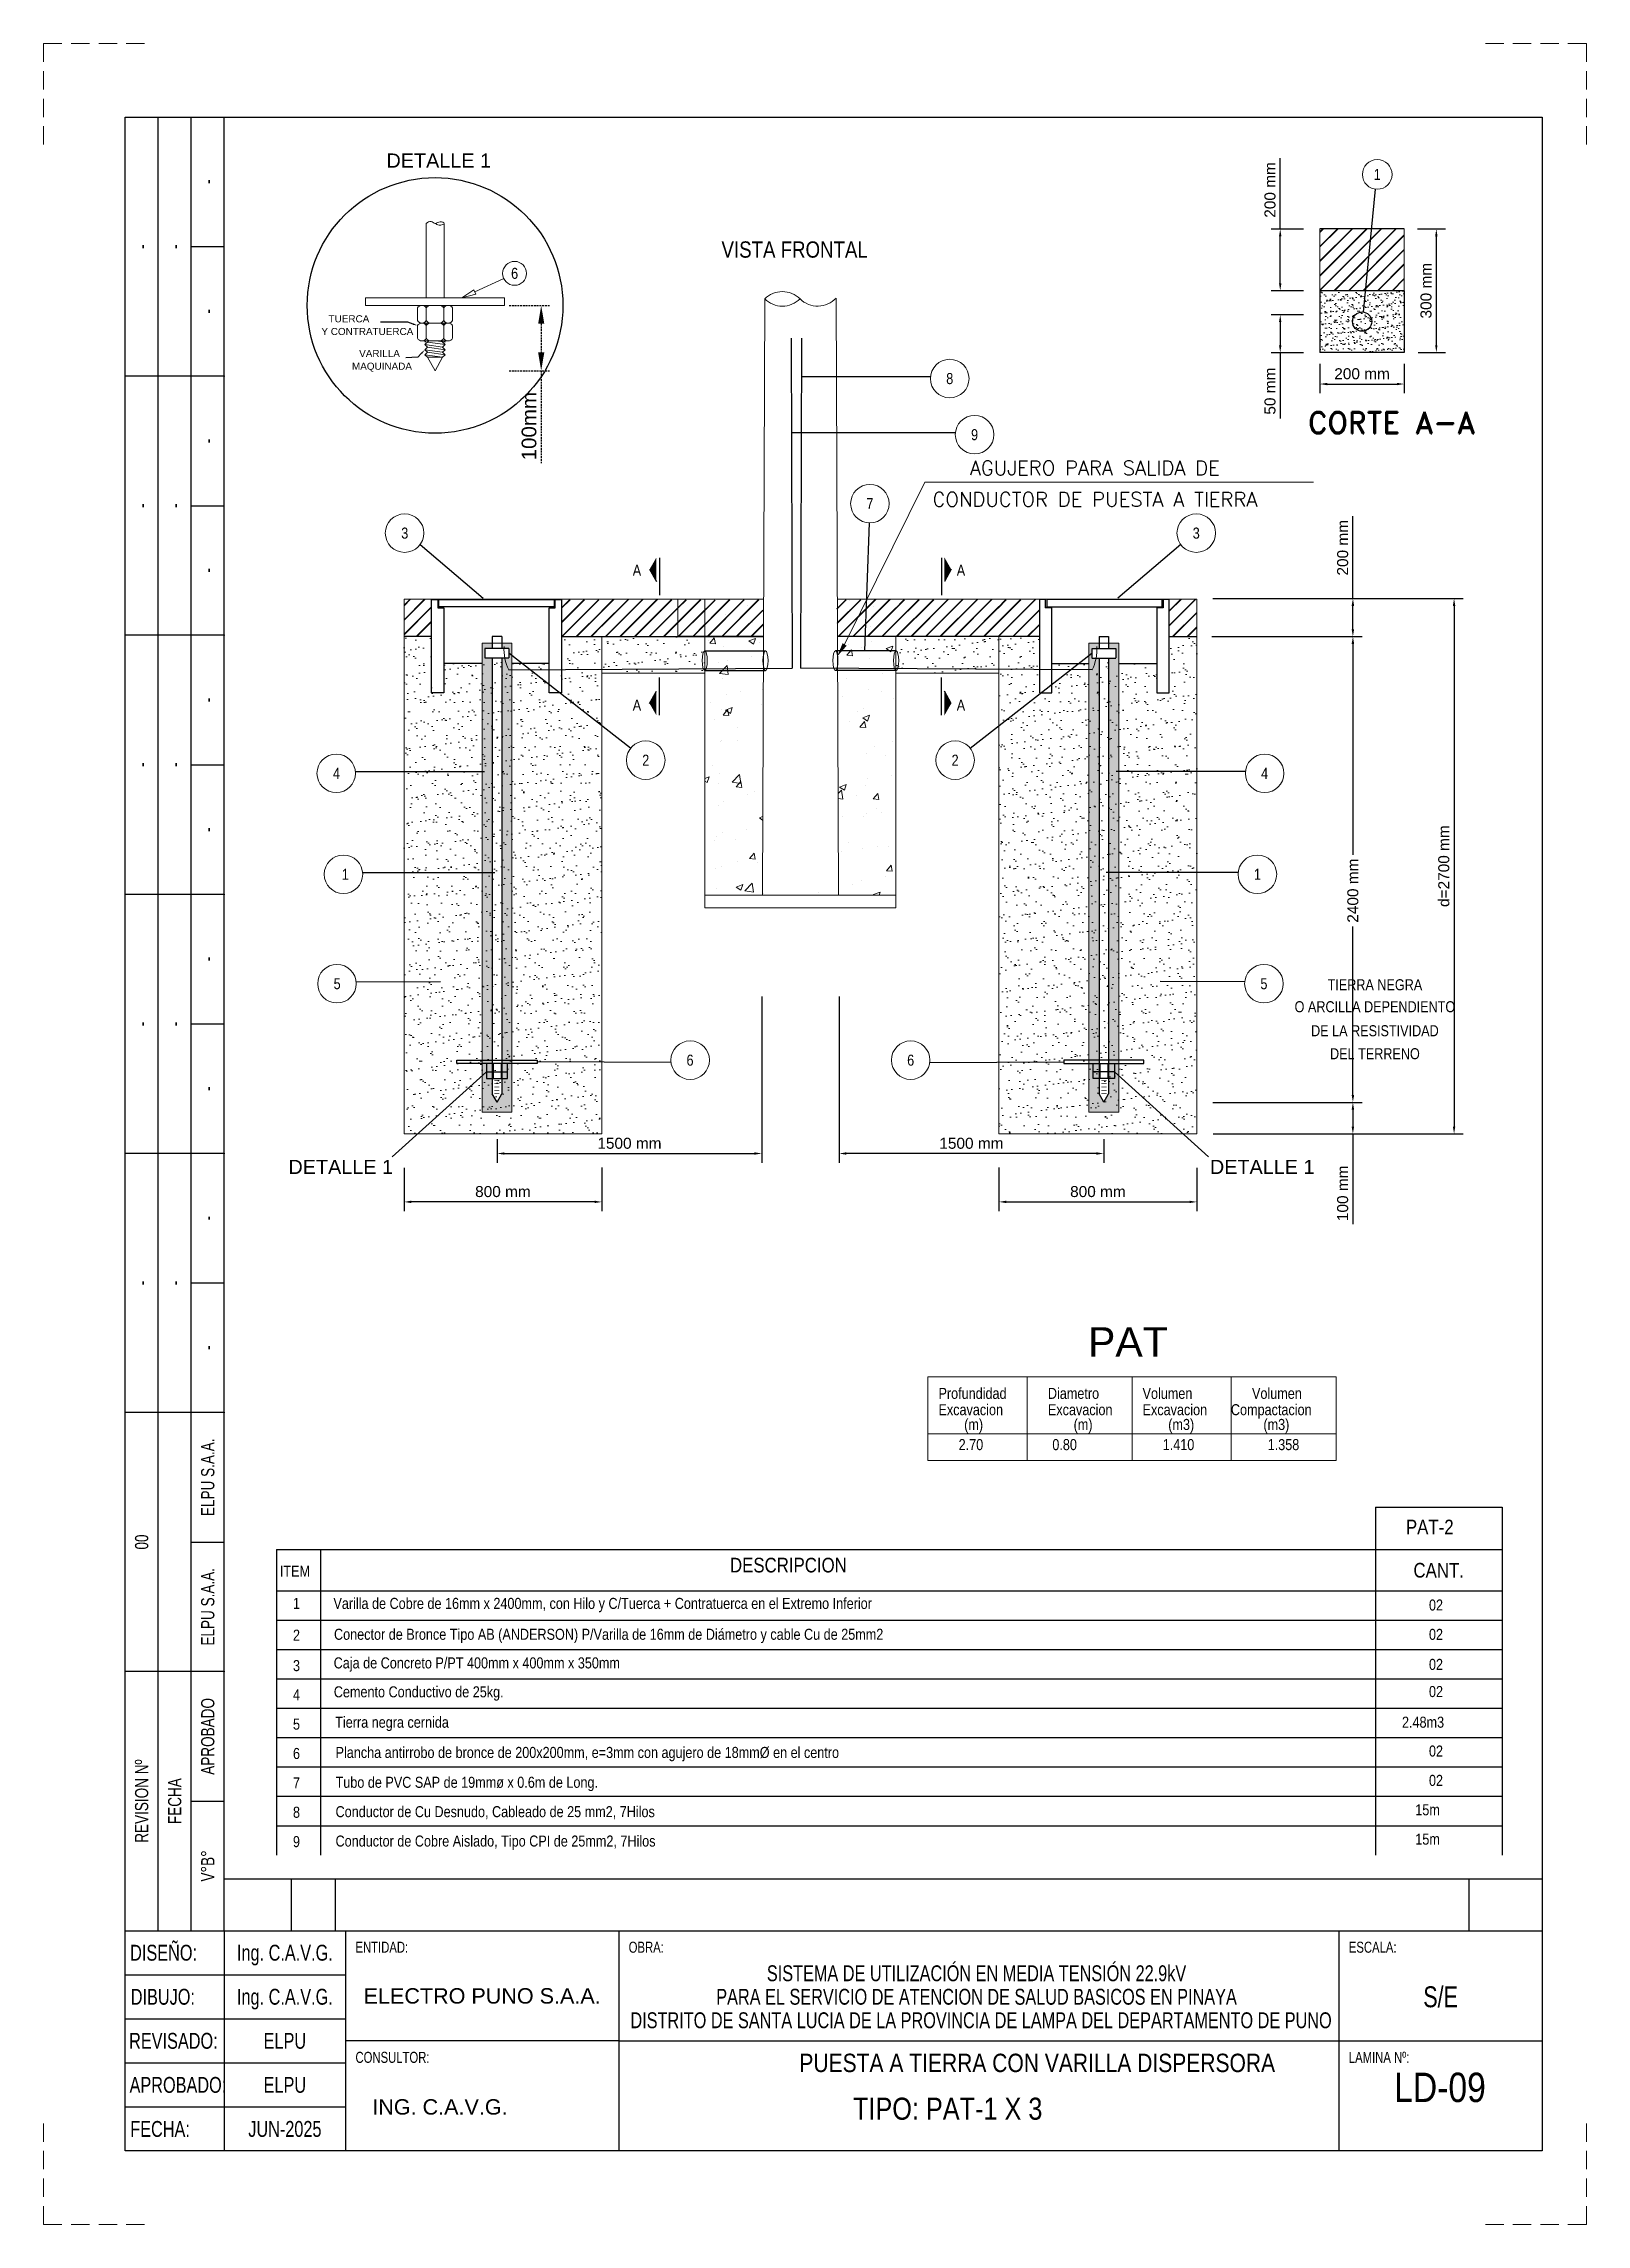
# Model space of a CAD drawing. Header units: millimetres. Extents: x 1804 to 3757, y 2643 to 7323.
# Drawn here: x 2434.2 to 2644.2, y 2642.5 to 2939.5 of the extents above; entities that cross this region are included whole.
import ezdxf
from ezdxf.enums import TextEntityAlignment as Align

# ---------------------------------------------------------------- set-up
doc = ezdxf.new("R2010")
doc.units = ezdxf.units.MM
for name, pattern in [('BT-CH-02$0$HIDDEN', [0.375, 0.25, -0.125]), ('DASHED', [0.75, 0.5, -0.25]), ('HIDDEN2', [0.1875, 0.125, -0.0625])]:
    doc.linetypes.add(name, pattern=pattern)
for name, color, linetype, lineweight in [('01', 5, 'Continuous', 15), ('_Cajetin Linea 3', 5, 'Continuous', 30), ('_Cajetin Linea 4', 3, 'DASHED', 0), ('cotas', 6, 'Continuous', 18), ('DIBUJO', 7, 'Continuous', 20), ('POSTE', 7, 'Continuous', 13)]:
    doc.layers.add(name, color=color, linetype=linetype, lineweight=lineweight)
for name, color, linetype in [('1', 254, 'Continuous'), ('_Cajetin Linea 1', 5, 'Continuous'), ('_Cajetin Linea 2', 2, 'Continuous'), ('_Texto 1', 7, 'Continuous'), ('_Texto 2', 7, 'Continuous'), ('_Texto 3', 4, 'Continuous'), ('_Texto 4', 7, 'Continuous'), ('_Texto 6', 7, 'Continuous'), ('CAJETIN_T-1', 104, 'Continuous'), ('MURO', 2, 'Continuous'), ('TEXTO', 7, 'Continuous'), ('TEXTO5', 25, 'Continuous')]:
    doc.layers.add(name, color=color, linetype=linetype)
doc.styles.add('DIM', font='arial.ttf', dxfattribs={"height": 2})
doc.styles.add('Disylays_86', font='swisscl.ttf', dxfattribs={"height": 2.2})
doc.styles.add('ROMAND', font='romand.shx')
doc.styles.add('ROMANS', font='romans.shx')
doc.styles.get("Standard").update_dxf_attribs({"font": 'arial.ttf'})
doc.styles.add('Swis721 Cn BT', font='swissc.ttf')
doc.styles.add('TEXTO1', font='arial.ttf')
doc.dimstyles.new('ISO-25', dxfattribs={"dimtxt": 2.5, "dimasz": 2.5, "dimexe": 1.25, "dimexo": 0.625, "dimtad": 1, "dimtxsty": 'Standard', "dimcen": 2.5, "dimadec": 0, "dimazin": 0, "dimtfac": 1, "dimtmove": 0, "dimatfit": 3, "dimfxl": 1, "dimarcsym": 0})
pattern_1 = [(37.5, (2579.9418, 3957.6645), (-0.0818914, 2.504871), [0, -1.976, 0, -2.21, 0, -2.1125]), (7.5, (2579.9418, 3957.6645), (2.30071, 3.66879), [0, -1.066, 0, -1.781, 0, -0.6825]), (327.5, (2578.3428, 3957.6645), (4.0483844, 0.0073568), [0, -0.65, 0, -2.34, 0, -3.055]), (317.5, (2578.3428, 3957.6645), (3.907965, 1.140978), [0, -0.325, 0, -1.534, 0, -1.755])]
pattern_2 = [(37.5, (-32588.64983, -55024.1937), (-0.0167898496, 0.5135633696), [0, -0.405131146, 0, -0.4531072029, 0, -0.4331171792]), (7.5, (-32588.6498, -55024.1937), (0.471705043, 0.752196888), [0, -0.218557592, 0, -0.3651510988, 0, -0.1399301656]), (327.5, (-32588.97766, -55024.1937), (0.830023947, 0.0015081027), [0, -0.1332668244, 0, -0.4797605677, 0, -0.6263540745]), (317.5, (-32588.97766, -55024.1937), (0.801234202, 0.233929787), [0, -0.0666334122, 0, -0.3145097055, 0, -0.3598204258])]
pattern_3 = [(37.5, (2587.5633, 3957.7653), (-0.0818914, 2.504871), [0, -1.976, 0, -2.21, 0, -2.1125]), (7.5, (2587.5633, 3957.7653), (2.30071, 3.66879), [0, -1.066, 0, -1.781, 0, -0.6825]), (327.5, (2585.9643, 3957.7653), (4.0483844, 0.0073568), [0, -0.65, 0, -2.34, 0, -3.055]), (317.5, (2585.9643, 3957.7653), (3.907965, 1.140978), [0, -0.325, 0, -1.534, 0, -1.755])]
pattern_4 = [(45, (2275.4439, 4494.5789), (-0.9899495, 0.9899495), []), (45, (2275.5139, 4494.5789), (-0.9899495, 0.9899495), [])]

msp = doc.modelspace()

# ---------------------------------------------------------------- texts
at = {"lineweight": 13, "style": 'Swis721 Cn BT'}
for s, p in [('1', (2615.692, 2921.691)), ('8', (2557.501, 2893.892)), ('9', (2560.884, 2886.255)), ('7', (2546.632, 2876.857)), ('3', (2483.317, 2872.846)), ('3', (2591.057, 2872.846)), ('2', (2516.122, 2841.918)), ('2', (2558.233, 2841.918)), ('4', (2474.023, 2840.129)), ('4', (2600.364, 2840.129)), ('1', (2475.231, 2826.379)), ('1', (2599.381, 2826.379)), ('5', (2474.11, 2811.479)), ('5', (2600.267, 2811.479)), ('6', (2522.149, 2801.066)), ('6', (2552.184, 2801.066))]:
    msp.add_text(s, height=1.5, dxfattribs=at).set_placement(p, align=Align.MIDDLE_CENTER)
at = {"style": 'Swis721 Cn BT'}
for p in [(2514.349, 2867.034), (2558.455, 2867.034), (2514.349, 2848.66), (2558.455, 2848.66)]:
    msp.add_text('A', height=1.5, dxfattribs=at).set_placement(p)
for s, p in [('TIERRA NEGRA', (2615.376, 2811.337)), ('O ARCILLA DEPENDIENTO', (2615.376, 2808.345)), ('DE LA RESISTIVIDAD', (2615.376, 2805.075)), ('DEL TERRENO', (2615.376, 2801.944))]:
    msp.add_text(s, height=1.5, dxfattribs=at).set_placement(p, align=Align.MIDDLE)
at = {"lineweight": 9, "style": 'Swis721 Cn BT'}
msp.add_text('PUESTA A TIERRA CON VARILLA DISPERSORA ', height=2.5, dxfattribs=at).set_placement((2537.033, 2663.254))
at = {"style": 'Swis721 Cn BT'}
msp.add_text('LD-09', height=4, dxfattribs=at).set_placement((2624.24, 2661.172), align=Align.MIDDLE_CENTER)
at = {"insert": (2557.222, 2658.244), "char_height": 3, "width": 76.22, "attachment_point": 5, "style": 'Swis721 Cn BT'}
msp.add_mtext('TIPO: PAT-1 X 3', dxfattribs=at)
msp.add_attdef('PAT', text='ATBV1', height=4).set_placement((2581.754, 2762.694), align=Align.MIDDLE_CENTER)
at = {"layer": 'cotas', "color": 7, "style": 'DIM'}
for p in [(2480.828, 2922.618), (2467.483, 2785.56), (2592.916, 2785.56)]:
    msp.add_text('DETALLE 1', height=1.9305, dxfattribs=at).set_placement(p)
at = {"layer": 'cotas', "color": 7, "lineweight": 15, "style": 'Swis721 Cn BT'}
msp.add_text('6', height=1.5, dxfattribs=at).set_placement((2498.27, 2908.221), align=Align.MIDDLE_CENTER)
at = {"layer": 'cotas', "color": 7, "linetype": 'HIDDEN2', "style": 'DIM'}
for s, height, p in [('TUERCA', 0.9652, (2472.951, 2901.553)), ('Y CONTRATUERCA', 0.96524, (2471.971, 2899.824)), ('MAQUINADA', 0.9652, (2476.131, 2895.093)), ('VARILLA  ', 0.9652, (2477.111, 2896.822))]:
    msp.add_text(s, height=height, dxfattribs=at).set_placement(p)
at = {"layer": 'cotas', "color": 3, "style": 'ROMANS'}
for s, p in [('AGUJERO PARA SALIDA DE', (2560.24, 2881.727)), ('CONDUCTOR DE PUESTA A TIERRA', (2555.161, 2877.433))]:
    msp.add_text(s, height=1.95, rotation=360, dxfattribs=at).set_placement(p, align=Align.MIDDLE_LEFT)
at = {"layer": 'DIBUJO', "color": 7, "style": 'Swis721 Cn BT'}
for s, p in [('Profundidad', (2555.968, 2754.938)), ('Diametro', (2570.865, 2754.938)), ('Volumen', (2583.748, 2754.938)), ('Volumen ', (2598.645, 2754.938)), ('Excavacion', (2555.968, 2752.714)), ('Excavacion', (2570.865, 2752.714)), ('Excavacion', (2583.748, 2752.714)), ('Compactacion', (2595.775, 2752.714)), ('(m)', (2559.465, 2750.701)), ('(m)', (2574.362, 2750.701)), ('(m3)', (2587.245, 2750.701)), ('(m3)', (2600.199, 2750.701)), ('2.70', (2558.712, 2747.958)), ('0.80', (2571.466, 2747.958)), ('1.410', (2586.492, 2747.958)), ('1.358', (2600.779, 2747.958))]:
    msp.add_text(s, height=1.5, dxfattribs=at).set_placement(p)
at = {"layer": 'TEXTO', "style": 'Swis721 Cn BT'}
msp.add_text('VISTA FRONTAL', height=2.21879, dxfattribs=at).set_placement((2526.433, 2910.357))
at = {"layer": 'TEXTO', "color": 7, "style": 'Swis721 Cn BT'}
for s, height, p in [('PAT-2', 2, (2619.6, 2736.481)), ('DESCRIPCION', 2, (2527.586, 2731.298)), ('CANT.', 2, (2620.623, 2730.596)), ('ITEM', 1.5, (2466.318, 2730.725)), ('1', 1.5, (2468.099, 2726.339)), ('Varilla de Cobre de 16mm x 2400mm, con Hilo y C/Tuerca + Contratuerca en el Extremo Inferior', 1.5, (2473.609, 2726.332)), ('02', 1.5, (2622.735, 2726.115)), ('2', 1.5, (2468.099, 2722.002)), ('Conector de Bronce Tipo AB (ANDERSON) P/Varilla de 16mm de Diámetro y cable Cu de 25mm2 ', 1.5, (2473.687, 2722.127)), ('02', 1.5, (2622.735, 2722.115)), ('3', 1.5, (2468.099, 2717.862)), ('Caja de Concreto P/PT 400mm x 400mm x 350mm', 1.5, (2473.641, 2718.228)), ('02', 1.5, (2622.735, 2718.026)), ('4', 1.5, (2468.099, 2713.891)), ('Cemento Conductivo de 25kg.', 1.5, (2473.66, 2714.289)), ('02', 1.5, (2622.735, 2714.328)), ('Tierra negra cernida', 1.5, (2473.85, 2710.15)), ('2.48m3', 1.5, (2619.063, 2710.154)), ('5', 1.5, (2468.099, 2709.891)), ('6', 1.5, (2468.099, 2705.891)), ('Plancha antirrobo de bronce de 200x200mm, e=3mm con agujero de 18mmØ en el centro', 1.5, (2473.898, 2706.033)), ('02', 1.5, (2622.735, 2706.226)), ('7', 1.5, (2468.099, 2701.891)), ('Tubo de PVC SAP de 19mmø x 0.6m de Long.', 1.5, (2473.898, 2701.969)), ('02', 1.5, (2622.735, 2702.226)), ('8', 1.5, (2468.099, 2697.891)), ('Conductor de Cu Desnudo, Cableado de 25 mm2, 7Hilos', 1.5, (2473.898, 2697.969)), ('15m', 1.5, (2620.871, 2698.226)), ('9', 1.5, (2468.099, 2693.891)), ('Conductor de Cobre Aislado, Tipo CPI de 25mm2, 7Hilos', 1.5, (2473.898, 2693.969)), ('15m', 1.5, (2620.871, 2694.226))]:
    msp.add_text(s, height=height, dxfattribs=at).set_placement(p)
at = {"layer": 'TEXTO5', "style": 'ROMAND'}
msp.add_text('CORTE A-A', height=2.9584, dxfattribs=at).set_placement((2617.673, 2886.414), align=Align.CENTER)

# ---------------------------------------------------------------- blocks, each defined once
blk = doc.blocks.new('CAJETIN ARMADO')
at = {"layer": '_Cajetin Linea 1', "ltscale": 5}
for p, q in [((1569.36, 5536.82), (1389.95, 5536.82)), ((1399.05, 5536.82), (1399.05, 5529.78)), ((1405.05, 5536.82), (1405.05, 5529.78)), ((1559.36, 5536.82), (1559.36, 5529.78))]:
    blk.add_line(p, q, dxfattribs=at)
at = {"layer": '_Cajetin Linea 1'}
for p in [(1376.45, 5529.82), (1389.95, 5529.82)]:
    blk.add_line(p, (1569.36, 5529.82), dxfattribs=at)
at = {"layer": '_Cajetin Linea 1', "color": 5}
for p, q in [((1389.95, 5529.82), (1389.95, 5499.82)), ((1406.45, 5529.82), (1406.45, 5499.82)), ((1443.64, 5529.82), (1443.64, 5499.82)), ((1541.67, 5529.82), (1541.67, 5499.82)), ((1376.45, 5523.82), (1406.45, 5523.82)), ((1376.45, 5517.82), (1406.45, 5517.82)), ((1443.64, 5514.82), (1406.45, 5514.82)), ((1443.64, 5514.82), (1569.36, 5514.82)), ((1376.45, 5511.82), (1406.45, 5511.82)), ((1376.45, 5505.82), (1406.45, 5505.82))]:
    blk.add_line(p, q, dxfattribs=at)
at = {"layer": '_Cajetin Linea 2', "color": 3}
for points in [[(1380.95, 5529.82), (1380.95, 5776.82)], [(1385.45, 5529.82), (1385.45, 5776.82)], [(1389.95, 5529.82), (1389.95, 5776.82)], [(1385.45, 5759.18), (1389.95, 5759.18)], [(1389.95, 5741.53), (1376.45, 5741.53)], [(1385.45, 5723.89), (1389.95, 5723.89)], [(1389.95, 5706.25), (1376.45, 5706.25)], [(1385.45, 5688.61), (1389.95, 5688.61)], [(1389.95, 5670.96), (1376.45, 5670.96)], [(1385.45, 5653.32), (1389.95, 5653.32)], [(1389.95, 5635.68), (1376.45, 5635.68)], [(1385.45, 5618.03), (1389.95, 5618.03)], [(1389.95, 5600.39), (1376.45, 5600.39)], [(1385.45, 5582.75), (1389.95, 5582.75)], [(1389.95, 5565.11), (1376.45, 5565.11)], [(1385.45, 5547.46), (1389.95, 5547.46)]]:
    blk.add_lwpolyline(points, dxfattribs=at)
at = {"layer": '_Cajetin Linea 2', "color": 2}
blk.add_point((1389.95, 5600.39), dxfattribs=at)
at = {"layer": '_Cajetin Linea 2', "color": 3}
blk.add_point((1380.95, 5565.11), dxfattribs=at)
at = {"layer": '_Cajetin Linea 2'}
for p in [(1385.45, 5565.11), (1389.95, 5565.11)]:
    blk.add_point(p, dxfattribs=at)
at = {"layer": '_Cajetin Linea 3', "ltscale": 0.1}
blk.add_lwpolyline([(1569.36, 5499.82), (1376.45, 5499.82), (1376.45, 5776.82), (1569.36, 5776.82)], close=True, dxfattribs=at)
at = {"layer": '_Cajetin Linea 4', "ltscale": 5}
for p, q in [((1365.36, 5786.82), (1365.36, 5771.82)), ((1365.36, 5786.82), (1380.36, 5786.82)), ((1575.36, 5786.82), (1560.36, 5786.82)), ((1575.36, 5786.82), (1575.36, 5771.82)), ((1365.36, 5489.82), (1365.36, 5504.82)), ((1575.36, 5489.82), (1575.36, 5504.82)), ((1365.36, 5489.82), (1380.36, 5489.82)), ((1575.36, 5489.82), (1560.36, 5489.82))]:
    blk.add_line(p, q, dxfattribs=at)
at = {"layer": 'CAJETIN_T-1', "color": 2}
for p in [(1389.95, 5741.53), (1389.95, 5706.25), (1389.95, 5670.96), (1389.95, 5635.68)]:
    blk.add_point(p, dxfattribs=at)
at = {"layer": '_Texto 1', "style": 'Disylays_86'}
for s, p in [('-', (1387.7, 5768)), ('-', (1378.7, 5759.18)), ('-', (1383.2, 5759.18)), ('-', (1387.7, 5750.36)), ('-', (1387.7, 5732.71)), ('-', (1378.7, 5723.89)), ('-', (1383.2, 5723.89)), ('-', (1387.7, 5715.07)), ('-', (1387.7, 5697.43)), ('-', (1378.7, 5688.61)), ('-', (1383.2, 5688.61)), ('-', (1387.7, 5679.78)), ('-', (1387.7, 5662.14)), ('-', (1378.7, 5653.32)), ('-', (1383.2, 5653.32)), ('-', (1387.7, 5644.5)), ('-', (1387.7, 5626.86)), ('-', (1378.7, 5618.03)), ('-', (1383.2, 5618.03)), ('-', (1387.7, 5609.21)), ('ELPU S.A.A.', (1387.7, 5591.57)), ('00', (1378.7, 5582.75)), ('ELPU S.A.A.', (1387.7, 5573.93)), ('APROBADO', (1387.7, 5556.28)), ('REVISION Nº', (1378.7, 5547.46)), ('FECHA', (1383.2, 5547.46)), ('V%%DB%%D', (1387.7, 5538.64))]:
    blk.add_text(s, height=1.8, rotation=90, dxfattribs=at).set_placement(p, align=Align.MIDDLE_CENTER)
for s, p in [('DISEÑO:', (1381.69, 5526.82)), ('SISTEMA DE UTILIZACIÓN EN MEDIA TENSIÓN 22.9kV ', (1492.66, 5524.02)), ('DIBUJO:', (1381.59, 5520.82)), ('PARA EL SERVICIO DE ATENCION DE SALUD BASICOS EN PINAYA ', (1492.66, 5520.82)), (' DISTRITO DE SANTA LUCIA DE LA PROVINCIA DE LAMPA DEL DEPARTAMENTO DE PUNO', (1492.66, 5517.62)), ('REVISADO:  ', (1383.64, 5514.82)), ('APROBADO:', (1383.64, 5508.82)), ('FECHA:', (1381.21, 5502.82))]:
    blk.add_text(s, height=2.16, dxfattribs=at).set_placement(p, align=Align.MIDDLE_CENTER)
at = {"layer": '_Texto 2', "style": 'Disylays_86'}
for s, p in [('ENTIDAD:', (1407.81, 5526.82)), ('OBRA:', (1445, 5526.82)), ('ESCALA:', (1543.03, 5526.82)), ('CONSULTOR:', (1407.81, 5511.82)), ('LAMINA Nº:', (1543.03, 5511.82))]:
    blk.add_text(s, height=1.5, dxfattribs=at).set_placement(p)
at = {"layer": '_Texto 3', "style": 'Disylays_86'}
for s, p in [('Ing. C.A.V.G.', (1398.2, 5526.82)), ('Ing. C.A.V.G.', (1398.2, 5520.82)), ('ELPU', (1398.2, 5514.82)), ('ELPU', (1398.2, 5508.82)), ('JUN-2025', (1398.2, 5502.82))]:
    blk.add_text(s, height=2.16, dxfattribs=at).set_placement(p, align=Align.MIDDLE_CENTER)
at = {"layer": '_Texto 4', "ltscale": 2, "style": 'TEXTO1'}
for s, p in [('ELECTRO PUNO S.A.A.', (1408.92, 5519.89)), ('ING. C.A.V.G.', (1410.1, 5504.77))]:
    blk.add_text(s, height=2.1, dxfattribs=at).set_placement(p)
at = {"layer": '_Texto 6', "style": 'Disylays_86'}
blk.add_text('S/E', height=2.851, dxfattribs=at).set_placement((1555.52, 5520.82), align=Align.MIDDLE_CENTER)
blk = doc.blocks.new('_ClosedBlank')
at = {"color": 0, "linetype": 'ByBlock', "lineweight": -2}
for p, q in [((-1, 0.17), (0, 0)), ((-1, 0.17), (-1, -0.17)), ((0, 0), (-1, -0.17))]:
    blk.add_line(p, q, dxfattribs=at)
blk = doc.blocks.new('*D280')
at = {"layer": '1', "color": 0, "linetype": 'BT-CH-02$0$HIDDEN', "lineweight": -2, "transparency": 16777216}
for p, q in [((2497.52, 2903.85), (2503.14, 2903.85)), ((2501.89, 2901.35), (2501.89, 2897.45)), ((2497.52, 2894.95), (2503.14, 2894.95)), ((2501.89, 2894.95), (2501.89, 2882.37))]:
    blk.add_line(p, q, dxfattribs=at)
at = {"layer": '1', "color": 0, "linetype": 'BT-CH-02$0$HIDDEN', "transparency": 16777216}
for points in [[(2501.47, 2901.35), (2502.31, 2901.35), (2501.89, 2903.85)], [(2501.47, 2897.45), (2502.31, 2897.45), (2501.89, 2894.95)]]:
    blk.add_solid(points, dxfattribs=at)
at = {"layer": 'Defpoints', "color": 0, "linetype": 'BT-CH-02$0$HIDDEN', "transparency": 16777216}
for p in [(2496.89, 2903.85), (2496.89, 2894.95), (2501.89, 2894.95)]:
    blk.add_point(p, dxfattribs=at)
at = {"layer": '1', "color": 0, "linetype": 'BT-CH-02$0$HIDDEN', "transparency": 16777216, "insert": (2500.24, 2887.41), "char_height": 2.5, "attachment_point": 5, "rotation": 90}
blk.add_mtext('{\\H0.8x;100mm}', dxfattribs=at)
blk = doc.blocks.new('*D281')
at = {"layer": 'cotas', "color": 0, "linetype": 'Continuous', "lineweight": -2, "transparency": 16777216}
for p, q in [((2606.42, 2858.76), (2613.63, 2858.76)), ((2612.38, 2857.76), (2612.38, 2829.05)), ((2612.38, 2796.32), (2612.38, 2819.26)), ((2593.75, 2795.32), (2613.63, 2795.32))]:
    blk.add_line(p, q, dxfattribs=at)
at = {"layer": 'cotas', "color": 0, "linetype": 'Continuous', "transparency": 16777216}
for points in [[(2612.21, 2857.76), (2612.55, 2857.76), (2612.38, 2858.76)], [(2612.21, 2796.32), (2612.55, 2796.32), (2612.38, 2795.32)]]:
    blk.add_solid(points, dxfattribs=at)
at = {"layer": 'Defpoints', "color": 0, "linetype": 'Continuous', "transparency": 16777216}
for p in [(2605.8, 2858.76), (2593.13, 2795.32), (2612.38, 2795.32)]:
    blk.add_point(p, dxfattribs=at)
at = {"layer": 'cotas', "color": 0, "linetype": 'Continuous', "transparency": 16777216, "insert": (2612.38, 2824.15), "char_height": 1.5, "attachment_point": 5, "rotation": 90}
blk.add_mtext('2400 mm', dxfattribs=at)
blk = doc.blocks.new('*D297')
at = {"layer": 'cotas', "color": 0, "linetype": 'Continuous', "lineweight": -2, "transparency": 16777216}
for p, q in [((2612.38, 2863.94), (2612.38, 2875.16)), ((2593.31, 2863.94), (2613.63, 2863.94)), ((2612.38, 2859.76), (2612.38, 2862.94)), ((2593.16, 2858.76), (2613.63, 2858.76))]:
    blk.add_line(p, q, dxfattribs=at)
at = {"layer": 'cotas', "color": 0, "linetype": 'Continuous', "transparency": 16777216}
for points in [[(2612.21, 2862.94), (2612.55, 2862.94), (2612.38, 2863.94)], [(2612.21, 2859.76), (2612.55, 2859.76), (2612.38, 2858.76)]]:
    blk.add_solid(points, dxfattribs=at)
at = {"layer": 'Defpoints', "color": 0, "linetype": 'Continuous', "transparency": 16777216}
for p in [(2592.69, 2863.94), (2612.38, 2863.94), (2592.54, 2858.76)]:
    blk.add_point(p, dxfattribs=at)
at = {"layer": 'cotas', "color": 0, "linetype": 'Continuous', "transparency": 16777216, "insert": (2610.99, 2870.85), "char_height": 1.5, "attachment_point": 5, "rotation": 90}
blk.add_mtext('200 mm', dxfattribs=at)
blk = doc.blocks.new('*X28')
at = {"color": 0}
for p, q in [((90.52, 128.67), (90.52, 128.67)), ((91.87, 128.09), (91.87, 128.09)), ((92.89, 129.66), (92.89, 129.66)), ((103.53, 130.09), (103.53, 130.09)), ((103.56, 129.21), (103.56, 129.21)), ((106.02, 129.5), (106.02, 129.5)), ((88.79, 125.92), (88.79, 125.92)), ((88.91, 125.65), (89.39, 126.23)), ((89.51, 125.6), (89.39, 126.23)), ((93, 125.9), (93.7, 126.17)), ((93, 125.9), (93.5, 125.56)), ((93.41, 127.84), (93.41, 127.84)), ((93.5, 125.56), (93.7, 126.17)), ((94.13, 125.7), (94.13, 125.7)), ((105.78, 127.44), (105.78, 127.44)), ((105.89, 125.89), (105.89, 125.89)), ((107.35, 126.59), (107.35, 126.59)), ((88.91, 125.65), (89.51, 125.6)), ((89.85, 123.59), (89.85, 123.59)), ((90.4, 125.34), (90.4, 125.34)), ((90.78, 123.9), (90.78, 123.9)), ((93.28, 124.23), (93.28, 124.23)), ((103.26, 124.4), (103.74, 124.97)), ((103.26, 124.4), (103.85, 124.35)), ((103.39, 125.56), (103.39, 125.56)), ((103.85, 124.35), (103.74, 124.97)), ((104.8, 125.24), (104.8, 125.24)), ((105.66, 124.11), (105.66, 124.11)), ((107.38, 125.1), (108.08, 125.36)), ((107.38, 125.1), (107.87, 124.76)), ((107.87, 124.76), (108.08, 125.36)), ((89.94, 122.5), (90.72, 123.31)), ((89.94, 122.5), (90.83, 122.37)), ((90.28, 122.01), (90.28, 122.01)), ((90.83, 122.37), (90.72, 123.31)), ((103.26, 121.94), (103.26, 121.94)), ((107.05, 122.44), (107.05, 122.44)), ((88.95, 119.47), (88.95, 119.47)), ((90.57, 118.65), (91.27, 118.91)), ((90.65, 120.28), (90.65, 120.28)), ((91.07, 118.31), (91.27, 118.91)), ((92.18, 120.59), (92.18, 120.59)), ((94.29, 119.24), (94.29, 119.24)), ((94.44, 120.78), (94.44, 120.78)), ((102.86, 120.13), (102.86, 120.13)), ((105.54, 120.78), (105.54, 120.78)), ((106.94, 120.62), (106.94, 120.62)), ((108.2, 119.91), (108.2, 119.91)), ((89.44, 117.62), (89.44, 117.62)), ((90.16, 118.68), (90.16, 118.68)), ((90.3, 118.13), (90.78, 118.71)), ((90.3, 118.13), (90.9, 118.08)), ((90.57, 118.65), (91.07, 118.31)), ((90.9, 118.08), (90.78, 118.71)), ((91.81, 116.84), (91.81, 116.84)), ((103.5, 117.43), (103.5, 117.43)), ((104.41, 118.5), (104.41, 118.5)), ((104.64, 116.88), (105.13, 117.45)), ((104.64, 116.88), (105.24, 116.82)), ((104.94, 117.84), (105.64, 118.11)), ((104.94, 117.84), (105.44, 117.51)), ((104.97, 118.79), (104.97, 118.79)), ((105.24, 116.82), (105.13, 117.45)), ((105.41, 117.45), (105.41, 117.45)), ((105.44, 117.51), (105.64, 118.11)), ((90.04, 115.36), (90.04, 115.36)), ((90.19, 115.5), (90.19, 115.5)), ((91.84, 115.42), (91.84, 115.42)), ((106.21, 114.83), (106.21, 114.83)), ((108.1, 115.38), (108.1, 115.38)), ((89.18, 112.89), (89.18, 112.89)), ((89.91, 112.03), (89.91, 112.03)), ((105.29, 114.12), (105.29, 114.12)), ((107.32, 113.93), (107.32, 113.93)), ((88.41, 111.5), (88.84, 111.66)), ((88.41, 111.21), (88.64, 111.06)), ((88.64, 111.06), (88.84, 111.66)), ((89.82, 110.92), (89.82, 110.92)), ((91.27, 111.11), (92.04, 111.92)), ((91.27, 111.11), (92.15, 110.97)), ((91.69, 110.61), (92.17, 111.18)), ((91.69, 110.61), (92.28, 110.56)), ((92.15, 110.97), (92.04, 111.92)), ((92.28, 110.56), (92.17, 111.18)), ((92.86, 109.78), (92.86, 109.78)), ((93.58, 110.17), (93.58, 110.17)), ((102.37, 109.9), (102.72, 110.26)), ((102.51, 110.59), (103.21, 110.86)), ((102.51, 110.59), (103.01, 110.26)), ((102.83, 109.31), (102.72, 110.26)), ((103.01, 110.26), (103.21, 110.86)), ((104.26, 109.72), (104.26, 109.72)), ((105.17, 110.79), (105.17, 110.79)), ((105.47, 111.44), (105.47, 111.44)), ((106.03, 109.35), (106.51, 109.93)), ((106.63, 109.3), (106.51, 109.93)), ((107.97, 111.77), (107.97, 111.77)), ((89.79, 108.7), (89.79, 108.7)), ((90.35, 109.05), (90.35, 109.05)), ((94.11, 107.37), (94.44, 107.49)), ((102.37, 109.38), (102.83, 109.31)), ((102.84, 107.49), (102.84, 107.49)), ((105.05, 107.46), (105.05, 107.46)), ((105.34, 107.82), (105.34, 107.82)), ((106.03, 109.35), (106.63, 109.3)), ((106.37, 108.37), (106.37, 108.37)), ((106.91, 107.96), (106.91, 107.96)), ((89.67, 105.37), (89.67, 105.37)), ((90.23, 105.84), (90.23, 105.84)), ((92.74, 106.16), (92.74, 106.16)), ((94.11, 107.37), (94.44, 107.14)), ((89.41, 104.96), (89.41, 104.96)), ((91.59, 105.08), (91.59, 105.08)), ((93.07, 103.09), (93.56, 103.66)), ((93.07, 103.09), (93.67, 103.03)), ((93.67, 103.03), (93.56, 103.66)), ((102.71, 103.88), (102.71, 103.88)), ((103.47, 104.76), (103.47, 104.76)), ((104.93, 104.13), (104.93, 104.13)), ((106.5, 104.38), (106.5, 104.38)), ((107.61, 104.41), (107.61, 104.41)), ((89.55, 102.04), (89.55, 102.04)), ((90.1, 102.22), (90.1, 102.22)), ((91.81, 102.76), (91.81, 102.76)), ((93.89, 102.72), (93.89, 102.72)), ((104.81, 100.81), (104.81, 100.81)), ((107.29, 101.26), (107.29, 101.26)), ((107.42, 101.83), (107.9, 102.41)), ((107.42, 101.83), (108.02, 101.78)), ((108.02, 101.78), (107.9, 102.41)), ((89.65, 99.97), (89.65, 99.97)), ((91.67, 100.12), (92.37, 100.38)), ((91.67, 100.12), (92.17, 99.78)), ((92.17, 99.78), (92.37, 100.38)), ((92.59, 99.71), (93.37, 100.52)), ((92.59, 99.71), (93.48, 99.57)), ((93.48, 99.57), (93.37, 100.52)), ((94.56, 99.42), (94.56, 99.42)), ((100.32, 99.52), (100.32, 99.52)), ((103.87, 100.43), (103.87, 100.43)), ((105.66, 99.3), (105.66, 99.3)), ((106.05, 99.32), (106.75, 99.58)), ((106.05, 99.32), (106.11, 99.27)), ((106.64, 99.27), (106.75, 99.58))]:
    blk.add_line(p, q, dxfattribs=at)
blk = doc.blocks.new('*D282')
at = {"layer": 'cotas', "color": 0, "linetype": 'Continuous', "lineweight": -2, "transparency": 16777216}
for p, q in [((2542.44, 2809.74), (2542.44, 2787.1)), ((2578.46, 2790.3), (2578.46, 2787.1)), ((2577.46, 2788.35), (2543.44, 2788.35))]:
    blk.add_line(p, q, dxfattribs=at)
at = {"layer": 'cotas', "color": 0, "linetype": 'Continuous', "transparency": 16777216}
for points in [[(2543.44, 2788.52), (2543.44, 2788.19), (2542.44, 2788.35)], [(2577.46, 2788.52), (2577.46, 2788.19), (2578.46, 2788.35)]]:
    blk.add_solid(points, dxfattribs=at)
at = {"layer": 'Defpoints', "color": 0, "linetype": 'Continuous', "transparency": 16777216}
for p in [(2542.44, 2810.36), (2578.46, 2790.93), (2542.44, 2788.35)]:
    blk.add_point(p, dxfattribs=at)
at = {"layer": 'cotas', "color": 0, "linetype": 'Continuous', "transparency": 16777216, "insert": (2560.45, 2789.74), "char_height": 1.5, "attachment_point": 5}
blk.add_mtext('1500 mm', dxfattribs=at)
blk = doc.blocks.new('*D283')
at = {"layer": 'cotas', "color": 0, "linetype": 'Continuous', "lineweight": -2, "transparency": 16777216}
for p, q in [((2564.2, 2786.45), (2564.2, 2780.51)), ((2591.14, 2786.38), (2591.14, 2780.51)), ((2565.2, 2781.76), (2590.14, 2781.76))]:
    blk.add_line(p, q, dxfattribs=at)
at = {"layer": 'cotas', "color": 0, "linetype": 'Continuous', "transparency": 16777216}
for points in [[(2565.2, 2781.93), (2565.2, 2781.6), (2564.2, 2781.76)], [(2590.14, 2781.93), (2590.14, 2781.6), (2591.14, 2781.76)]]:
    blk.add_solid(points, dxfattribs=at)
at = {"layer": 'Defpoints', "color": 0, "linetype": 'Continuous', "transparency": 16777216}
for p in [(2564.2, 2787.08), (2591.14, 2787.01), (2591.14, 2781.76)]:
    blk.add_point(p, dxfattribs=at)
at = {"layer": 'cotas', "color": 0, "linetype": 'Continuous', "transparency": 16777216, "insert": (2577.67, 2783.16), "char_height": 1.5, "attachment_point": 5}
blk.add_mtext('800 mm', dxfattribs=at)
blk = doc.blocks.new('*D298')
at = {"layer": 'cotas', "color": 0, "linetype": 'Continuous', "lineweight": -2, "transparency": 16777216}
for p, q in [((2593.31, 2795.32), (2613.63, 2795.32)), ((2612.38, 2794.32), (2612.38, 2792.03)), ((2593.38, 2791.03), (2613.63, 2791.03)), ((2612.38, 2791.03), (2612.38, 2778.71))]:
    blk.add_line(p, q, dxfattribs=at)
at = {"layer": 'cotas', "color": 0, "linetype": 'Continuous', "transparency": 16777216}
for points in [[(2612.21, 2794.32), (2612.55, 2794.32), (2612.38, 2795.32)], [(2612.21, 2792.03), (2612.55, 2792.03), (2612.38, 2791.03)]]:
    blk.add_solid(points, dxfattribs=at)
at = {"layer": 'Defpoints', "color": 0, "linetype": 'Continuous', "transparency": 16777216}
for p in [(2592.69, 2795.32), (2612.38, 2795.32), (2592.76, 2791.03)]:
    blk.add_point(p, dxfattribs=at)
at = {"layer": 'cotas', "color": 0, "linetype": 'Continuous', "transparency": 16777216, "insert": (2610.99, 2782.93), "char_height": 1.5, "attachment_point": 5, "rotation": 90}
blk.add_mtext('100 mm', dxfattribs=at)
blk = doc.blocks.new('*D284')
at = {"layer": 'cotas', "color": 0, "linetype": 'Continuous', "lineweight": -2, "transparency": 16777216}
for p, q in [((2599.04, 2863.94), (2627.4, 2863.94)), ((2626.15, 2862.94), (2626.15, 2792.03)), ((2599.04, 2791.03), (2627.4, 2791.03))]:
    blk.add_line(p, q, dxfattribs=at)
at = {"layer": 'cotas', "color": 0, "linetype": 'Continuous', "transparency": 16777216}
for points in [[(2625.99, 2862.94), (2626.32, 2862.94), (2626.15, 2863.94)], [(2625.99, 2792.03), (2626.32, 2792.03), (2626.15, 2791.03)]]:
    blk.add_solid(points, dxfattribs=at)
at = {"layer": 'Defpoints', "color": 0, "linetype": 'Continuous', "transparency": 16777216}
for p in [(2598.42, 2863.94), (2598.42, 2791.03), (2626.15, 2791.03)]:
    blk.add_point(p, dxfattribs=at)
at = {"layer": 'cotas', "color": 0, "linetype": 'Continuous', "transparency": 16777216, "insert": (2624.76, 2827.49), "char_height": 1.5, "attachment_point": 5, "rotation": 90}
blk.add_mtext('d=2700 mm', dxfattribs=at)
blk = doc.blocks.new('*D299')
at = {"layer": 'cotas', "color": 0, "linetype": 'Continuous', "lineweight": -2, "transparency": 16777216}
for p, q in [((2621.19, 2914.27), (2624.99, 2914.27)), ((2623.74, 2898.44), (2623.74, 2913.27)), ((2621.26, 2897.44), (2624.99, 2897.44))]:
    blk.add_line(p, q, dxfattribs=at)
at = {"layer": 'cotas', "color": 0, "linetype": 'Continuous', "transparency": 16777216}
for points in [[(2623.57, 2913.27), (2623.9, 2913.27), (2623.74, 2914.27)], [(2623.57, 2898.44), (2623.9, 2898.44), (2623.74, 2897.44)]]:
    blk.add_solid(points, dxfattribs=at)
at = {"layer": 'Defpoints', "color": 0, "linetype": 'Continuous', "transparency": 16777216}
for p in [(2620.56, 2914.27), (2623.74, 2914.27), (2620.64, 2897.44)]:
    blk.add_point(p, dxfattribs=at)
at = {"layer": 'cotas', "color": 0, "linetype": 'Continuous', "transparency": 16777216, "insert": (2622.34, 2905.86), "char_height": 1.5, "attachment_point": 5, "rotation": 90}
blk.add_mtext('300 mm', dxfattribs=at)
blk = doc.blocks.new('*D285')
at = {"layer": 'cotas', "color": 0, "linetype": 'Continuous', "lineweight": -2, "transparency": 16777216}
for p, q in [((2602.49, 2914.26), (2602.49, 2923.89)), ((2605.65, 2914.26), (2601.24, 2914.26)), ((2602.49, 2906.86), (2602.49, 2913.26)), ((2605.67, 2905.86), (2601.24, 2905.86))]:
    blk.add_line(p, q, dxfattribs=at)
at = {"layer": 'cotas', "color": 0, "linetype": 'Continuous', "transparency": 16777216}
for points in [[(2602.32, 2913.26), (2602.65, 2913.26), (2602.49, 2914.26)], [(2602.32, 2906.86), (2602.65, 2906.86), (2602.49, 2905.86)]]:
    blk.add_solid(points, dxfattribs=at)
at = {"layer": 'Defpoints', "color": 0, "linetype": 'Continuous', "transparency": 16777216}
for p in [(2602.49, 2914.26), (2606.28, 2914.26), (2606.3, 2905.86)]:
    blk.add_point(p, dxfattribs=at)
at = {"layer": 'cotas', "color": 0, "linetype": 'Continuous', "transparency": 16777216, "insert": (2601.1, 2919.58), "char_height": 1.5, "attachment_point": 5, "rotation": 90}
blk.add_mtext('200 mm', dxfattribs=at)
blk = doc.blocks.new('*D286')
at = {"layer": 'cotas', "color": 0, "linetype": 'Continuous', "lineweight": -2, "transparency": 16777216}
for p, q in [((2605.65, 2902.58), (2601.24, 2902.58)), ((2602.49, 2901.58), (2602.49, 2898.4)), ((2605.67, 2897.4), (2601.24, 2897.4)), ((2602.49, 2897.4), (2602.49, 2888.46))]:
    blk.add_line(p, q, dxfattribs=at)
at = {"layer": 'cotas', "color": 0, "linetype": 'Continuous', "transparency": 16777216}
for points in [[(2602.32, 2901.58), (2602.65, 2901.58), (2602.49, 2902.58)], [(2602.32, 2898.4), (2602.65, 2898.4), (2602.49, 2897.4)]]:
    blk.add_solid(points, dxfattribs=at)
at = {"layer": 'Defpoints', "color": 0, "linetype": 'Continuous', "transparency": 16777216}
for p in [(2602.49, 2902.58), (2606.28, 2902.58), (2606.3, 2897.4)]:
    blk.add_point(p, dxfattribs=at)
at = {"layer": 'cotas', "color": 0, "linetype": 'Continuous', "transparency": 16777216, "insert": (2601.1, 2892.18), "char_height": 1.5, "attachment_point": 5, "rotation": 90}
blk.add_mtext('50 mm', dxfattribs=at)
blk = doc.blocks.new('*D287')
at = {"layer": 'cotas', "color": 0, "linetype": 'Continuous', "lineweight": -2, "transparency": 16777216}
for p, q in [((2607.89, 2895.92), (2607.89, 2891.9)), ((2619.37, 2895.89), (2619.37, 2891.9)), ((2608.89, 2893.15), (2618.37, 2893.15))]:
    blk.add_line(p, q, dxfattribs=at)
at = {"layer": 'cotas', "color": 0, "linetype": 'Continuous', "transparency": 16777216}
for points in [[(2608.89, 2893.31), (2608.89, 2892.98), (2607.89, 2893.15)], [(2618.37, 2893.31), (2618.37, 2892.98), (2619.37, 2893.15)]]:
    blk.add_solid(points, dxfattribs=at)
at = {"layer": 'Defpoints', "color": 0, "linetype": 'Continuous', "transparency": 16777216}
for p in [(2607.89, 2896.55), (2619.37, 2896.51), (2619.37, 2893.15)]:
    blk.add_point(p, dxfattribs=at)
at = {"layer": 'cotas', "color": 0, "linetype": 'Continuous', "transparency": 16777216, "insert": (2613.63, 2894.54), "char_height": 1.5, "attachment_point": 5}
blk.add_mtext('200 mm', dxfattribs=at)
blk = doc.blocks.new('*D278')
at = {"layer": 'cotas', "color": 0, "linetype": 'Continuous', "lineweight": -2, "transparency": 16777216}
for p, q in [((2531.91, 2809.74), (2531.91, 2787.1)), ((2495.89, 2790.3), (2495.89, 2787.1)), ((2496.89, 2788.35), (2530.91, 2788.35))]:
    blk.add_line(p, q, dxfattribs=at)
at = {"layer": 'cotas', "color": 0, "linetype": 'Continuous', "transparency": 16777216}
for points in [[(2496.89, 2788.52), (2496.89, 2788.19), (2495.89, 2788.35)], [(2530.91, 2788.52), (2530.91, 2788.19), (2531.91, 2788.35)]]:
    blk.add_solid(points, dxfattribs=at)
at = {"layer": 'Defpoints', "color": 0, "linetype": 'Continuous', "transparency": 16777216}
for p in [(2531.91, 2810.36), (2495.89, 2790.93), (2531.91, 2788.35)]:
    blk.add_point(p, dxfattribs=at)
at = {"layer": 'cotas', "color": 0, "linetype": 'Continuous', "transparency": 16777216, "insert": (2513.9, 2789.74), "char_height": 1.5, "attachment_point": 5}
blk.add_mtext('1500 mm', dxfattribs=at)
blk = doc.blocks.new('*D279')
at = {"layer": 'cotas', "color": 0, "linetype": 'Continuous', "lineweight": -2, "transparency": 16777216}
for p, q in [((2483.22, 2786.38), (2483.22, 2780.51)), ((2510.15, 2786.45), (2510.15, 2780.51)), ((2509.15, 2781.76), (2484.22, 2781.76))]:
    blk.add_line(p, q, dxfattribs=at)
at = {"layer": 'cotas', "color": 0, "linetype": 'Continuous', "transparency": 16777216}
for points in [[(2484.22, 2781.93), (2484.22, 2781.6), (2483.22, 2781.76)], [(2509.15, 2781.93), (2509.15, 2781.6), (2510.15, 2781.76)]]:
    blk.add_solid(points, dxfattribs=at)
at = {"layer": 'Defpoints', "color": 0, "linetype": 'Continuous', "transparency": 16777216}
for p in [(2483.22, 2787.01), (2510.15, 2787.08), (2483.22, 2781.76)]:
    blk.add_point(p, dxfattribs=at)
at = {"layer": 'cotas', "color": 0, "linetype": 'Continuous', "transparency": 16777216, "insert": (2496.68, 2783.16), "char_height": 1.5, "attachment_point": 5}
blk.add_mtext('800 mm', dxfattribs=at)

# ---------------------------------------------------------------- dimensions: what is measured, and where the dimension line sits
at = {"layer": '1', "color": 1, "linetype": 'BT-CH-02$0$HIDDEN'}
dim = msp.add_linear_dim(base=(2501.89, 2894.948), p1=(2496.891, 2903.854), p2=(2496.891, 2894.948), angle=90, text='{\\H0.8x;100mm}', dimstyle='ISO-25', dxfattribs=at)
dim.commit()
dim.dimension.update_dxf_attribs({"geometry": '*D280', "text_midpoint": (2500.244, 2887.407)})
at = {"layer": 'cotas', "linetype": 'Continuous'}
for base, p1, p2, angle, text, picture, middle in [((2602.487, 2914.264), (2606.299, 2905.859), (2606.28, 2914.264), 90, '200 mm', '*D285', (2601.096, 2919.575)), ((2626.155, 2791.032), (2598.415, 2863.945), (2598.415, 2791.032), 270, 'd=2700 mm', '*D284', (2624.764, 2827.488)), ((2531.912, 2788.353), (2495.892, 2790.925), (2531.912, 2810.364), 180, '1500 mm', '*D278', (2513.902, 2789.744))]:
    dim = msp.add_linear_dim(base=base, p1=p1, p2=p2, angle=angle, text=text, dimstyle='ISO-25', override={"dimtxt": 1.5, "dimasz": 1, "dimlfac": 0.024202, "dimzin": 0, "dimpost": ' m.'}, dxfattribs=at)
    dim.commit()
    dim.dimension.update_dxf_attribs({"geometry": picture, "text_midpoint": middle})
for base, p1, p2, angle, text, override, picture, middle in [((2623.735, 2914.274), (2620.64, 2897.443), (2620.564, 2914.274), 90, '300 mm', {"dimtxt": 1.5, "dimasz": 1, "dimlfac": 0.024202, "dimzin": 0, "dimpost": ' m.'}, '*D299', (2623.735, 2905.858)), ((2602.487, 2902.582), (2606.299, 2897.404), (2606.28, 2902.582), 90, '50 mm', {"dimtxt": 1.5, "dimasz": 1, "dimlfac": 0.024202, "dimzin": 0, "dimpost": ' m.'}, '*D286', (2602.487, 2892.175)), ((2612.379, 2863.945), (2592.538, 2858.76), (2592.69, 2863.945), 90, '200 mm', {"dimtxt": 1.5, "dimasz": 1, "dimlfac": 0.024202, "dimzin": 0, "dimpost": ' m.'}, '*D297', (2612.379, 2870.85)), ((2612.379, 2795.32), (2605.8, 2858.76), (2593.126, 2795.32), 90, '2400 mm', {"dimtxt": 1.5, "dimasz": 1, "dimtad": 0, "dimlfac": 0.024202, "dimzin": 0, "dimpost": ' m.'}, '*D281', (2612.379, 2824.152)), ((2612.379, 2795.32), (2592.758, 2791.032), (2592.69, 2795.32), 90, '100 mm', {"dimtxt": 1.5, "dimasz": 1, "dimlfac": 0.024202, "dimzin": 0, "dimpost": ' m.'}, '*D298', (2612.379, 2782.935)), ((2483.216, 2781.765), (2510.153, 2787.077), (2483.216, 2787.005), 180, '800 mm', {"dimtxt": 1.5, "dimasz": 1, "dimlfac": 0.024202, "dimzin": 0, "dimpost": ' m.'}, '*D279', (2496.684, 2781.765))]:
    dim = msp.add_linear_dim(base=base, p1=p1, p2=p2, angle=angle, text=text, dimstyle='ISO-25', override=override, dxfattribs=at)
    dim.commit()
    dim.dimension.update_dxf_attribs({"geometry": picture, "text_midpoint": middle, "dimtype": 160})
for base, p1, p2, text, picture, middle in [((2619.367, 2893.146), (2607.892, 2896.55), (2619.367, 2896.515), '200 mm', '*D287', (2613.63, 2893.146)), ((2591.136, 2781.765), (2564.2, 2787.077), (2591.136, 2787.005), '800 mm', '*D283', (2577.668, 2781.765))]:
    dim = msp.add_linear_dim(base=base, p1=p1, p2=p2, text=text, dimstyle='ISO-25', override={"dimtxt": 1.5, "dimasz": 1, "dimlfac": 0.024202, "dimzin": 0, "dimpost": ' m.'}, dxfattribs=at)
    dim.commit()
    dim.dimension.update_dxf_attribs({"geometry": picture, "text_midpoint": middle, "dimtype": 160})
dim = msp.add_linear_dim(base=(2542.44, 2788.353), p1=(2578.46, 2790.925), p2=(2542.44, 2810.364), text='1500 mm', dimstyle='ISO-25', override={"dimtxt": 1.5, "dimasz": 1, "dimlfac": 0.024202, "dimzin": 0, "dimpost": ' m.'}, dxfattribs=at)
dim.commit()
dim.dimension.update_dxf_attribs({"geometry": '*D282', "text_midpoint": (2560.45, 2789.744)})

# ---------------------------------------------------------------- hatches: boundary and pattern name
h = msp.add_hatch()
h.set_pattern_fill('AR-SAND', color=5, scale=0.010493)
h.set_pattern_definition(pattern_2)
h.paths.add_polyline_path([(2493.858, 2857.875), (2495.228, 2857.875), (2495.231, 2857.126), (2494.236, 2857.126), (2494.236, 2855.826), (2495.22, 2855.826), (2495.232, 2796.494), (2495.882, 2795.354), (2496.532, 2796.494), (2496.532, 2855.826), (2497.502, 2855.826), (2497.499, 2857.126), (2496.532, 2857.126), (2496.532, 2857.875), (2497.901, 2857.875), (2497.901, 2793.977), (2493.856, 2793.977)])
at = {"lineweight": 20}
h = msp.add_hatch(dxfattribs=at)
h.set_pattern_fill('AR-SAND', color=40, scale=1.3, style=0)
h.set_pattern_definition(pattern_1)
h.paths.add_polyline_path([(2510.153, 2858.76), (2524.12, 2858.76), (2524.12, 2853.773), (2510.153, 2853.769)])
h = msp.add_hatch(dxfattribs=at)
h.set_pattern_fill('AR-SAND', color=40, scale=1.3, style=0)
h.set_pattern_definition(pattern_1)
h.paths.add_polyline_path([(2564.2, 2858.76), (2550.233, 2858.76), (2550.233, 2853.773), (2564.2, 2853.769)])
h = msp.add_hatch()
h.set_pattern_fill('AR-SAND', color=5, scale=0.010493)
h.set_pattern_definition(pattern_2)
h.paths.add_polyline_path([(2580.495, 2857.875), (2579.124, 2857.875), (2579.122, 2857.126), (2580.116, 2857.126), (2580.116, 2855.826), (2579.132, 2855.826), (2579.12, 2796.494), (2578.47, 2795.354), (2577.82, 2796.494), (2577.82, 2855.826), (2576.85, 2855.826), (2576.854, 2857.126), (2577.82, 2857.126), (2577.82, 2857.875), (2576.451, 2857.875), (2576.451, 2793.977), (2580.496, 2793.977)])
at = {"layer": 'cotas'}
h = msp.add_hatch(dxfattribs=at)
h.set_pattern_fill('JIS_LC_20A', color=0, scale=0.07, style=0)
h.set_pattern_definition([(45, (2379.7566, 4616.1309), (-0.9899495, 0.9899495), []), (45, (2379.8266, 4616.1309), (-0.9899495, 0.9899495), [])])
h.paths.add_polyline_path([(2619.369, 2914.275), (2607.893, 2914.275), (2607.893, 2905.859), (2619.369, 2905.859)])
h = msp.add_hatch(dxfattribs=at)
h.set_pattern_fill('AR-SAND', color=1, scale=0.59, style=0)
h.set_pattern_definition([(37.5, (1905.8042, 2735.4842), (-0.0371661, 1.136826), [0, -0.8968, 0, -1.003, 0, -0.95875]), (7.5, (1905.8042, 2735.4842), (1.0441683, 1.6650662), [0, -0.4838, 0, -0.8083, 0, -0.30975]), (327.5, (1905.0785, 2735.4842), (1.8373437, 0.0033388), [0, -0.295, 0, -1.062, 0, -1.3865]), (317.5, (1905.0785, 2735.4842), (1.7736147, 0.5178286), [0, -0.1475, 0, -0.6962, 0, -0.7965])])
h.paths.add_polyline_path([(2619.369, 2897.443), (2619.369, 2905.859), (2607.893, 2905.859), (2607.893, 2897.443)])
h = msp.add_hatch(dxfattribs=at)
h.set_pattern_fill('JIS_LC_20A', color=0, scale=0.07, style=0)
h.set_pattern_definition(pattern_4)
h.paths.add_polyline_path([(2483.216, 2863.844), (2486.963, 2863.844), (2486.963, 2858.76), (2483.216, 2858.76)])
h = msp.add_hatch(dxfattribs=at)
h.set_pattern_fill('JIS_LC_20A', color=0, scale=0.07, style=0)
h.set_pattern_definition(pattern_4)
h.paths.add_polyline_path([(2504.647, 2863.787), (2510.312, 2863.735), (2510.153, 2858.76), (2504.647, 2858.76)])
h = msp.add_hatch(dxfattribs=at)
h.set_pattern_fill('JIS_LC_20A', color=0, scale=0.07, style=0)
h.set_pattern_definition(pattern_4)
h.paths.add_polyline_path([(2510.153, 2863.844), (2524.335, 2863.735), (2524.176, 2858.76), (2510.153, 2858.76)])
h = msp.add_hatch(dxfattribs=at)
h.set_pattern_fill('JIS_LC_20A', color=0, scale=0.07, style=0)
h.set_pattern_definition(pattern_4)
h.paths.add_polyline_path([(2532.032, 2863.736), (2520.499, 2863.735), (2520.5, 2858.76), (2532.135, 2858.76)])
h = msp.add_hatch(dxfattribs=at)
h.set_pattern_fill('JIS_LC_20A', color=0, scale=0.07, style=0)
h.set_pattern_definition(pattern_4)
h.paths.add_polyline_path([(2550.176, 2863.844), (2542.11, 2863.735), (2542.217, 2858.76), (2550.176, 2858.76)])
h = msp.add_hatch(dxfattribs=at)
h.set_pattern_fill('JIS_LC_20A', color=0, scale=0.07, style=0)
h.set_pattern_definition(pattern_4)
h.paths.add_polyline_path([(2564.2, 2863.844), (2550.017, 2863.735), (2550.176, 2858.76), (2564.2, 2858.76)])
h = msp.add_hatch(dxfattribs=at)
h.set_pattern_fill('JIS_LC_20A', color=0, scale=0.07, style=0)
h.set_pattern_definition(pattern_4)
h.paths.add_polyline_path([(2569.705, 2863.787), (2564.04, 2863.735), (2564.2, 2858.76), (2569.705, 2858.76)])
h = msp.add_hatch(dxfattribs=at)
h.set_pattern_fill('JIS_LC_20A', color=0, scale=0.07, style=0)
h.set_pattern_definition(pattern_4)
h.paths.add_polyline_path([(2591.136, 2863.844), (2587.389, 2863.844), (2587.389, 2858.76), (2591.136, 2858.76)])
h = msp.add_hatch(dxfattribs=at)
h.set_pattern_fill('AR-SAND', color=1, scale=1.3, style=0)
h.set_pattern_definition(pattern_3)
h.paths.add_polyline_path([(2510.153, 2791.032), (2483.216, 2791.032), (2483.216, 2858.76), (2486.963, 2858.76), (2486.963, 2851.115), (2488.652, 2851.115), (2488.652, 2855.077), (2492.397, 2855.077), (2493.856, 2855.077), (2495.232, 2854.526), (2495.232, 2855.505), (2496.532, 2855.505), (2496.532, 2854.526), (2497.191, 2854.526), (2497.901, 2855.077), (2502.957, 2855.077), (2502.957, 2851.115), (2504.647, 2851.115), (2504.647, 2858.305), (2504.647, 2858.76), (2510.153, 2858.76), (2510.153, 2853.769)])
h = msp.add_hatch(dxfattribs=at)
h.set_pattern_fill('AR-SAND', color=1, scale=1.3, style=0)
h.set_pattern_definition(pattern_3)
h.paths.add_polyline_path([(2564.2, 2791.032), (2591.136, 2791.032), (2591.136, 2858.76), (2587.389, 2858.76), (2587.389, 2851.115), (2585.7, 2851.115), (2585.7, 2855.077), (2581.955, 2855.077), (2580.496, 2855.077), (2579.12, 2854.526), (2579.12, 2855.505), (2577.82, 2855.505), (2577.82, 2854.526), (2577.161, 2854.526), (2576.451, 2855.077), (2571.395, 2855.077), (2571.395, 2851.115), (2569.705, 2851.115), (2569.705, 2858.305), (2569.705, 2858.76), (2564.2, 2858.76), (2564.2, 2853.769)])

# ---------------------------------------------------------------- linework, layer by layer
at = {"color": 84}
msp.add_line((2615.39, 2919.696), (2613.758, 2902.953), dxfattribs=at)
at = {"color": 1}
for p in [(2535.916, 2899.385), (2497.471, 2854.213)]:
    msp.add_line(p, (2536.073, 2854.458), dxfattribs=at)
at = {"color": 40}
for p in [(2537.333, 2899.385), (2576.881, 2854.213)]:
    msp.add_line(p, (2537.176, 2854.458), dxfattribs=at)
at = {"color": 5}
for p, q in [((2554.889, 2894.136), (2537.315, 2894.14)), ((2558.272, 2886.499), (2535.961, 2886.487)), ((2546.539, 2874.236), (2545.917, 2856.812)), ((2485.413, 2871.298), (2493.984, 2863.985)), ((2588.939, 2871.298), (2580.368, 2863.985)), ((2514.054, 2843.535), (2497.502, 2856.49)), ((2560.298, 2843.535), (2576.85, 2856.49)), ((2476.6, 2840.373), (2494.175, 2840.378)), ((2597.752, 2840.373), (2580.177, 2840.378)), ((2477.583, 2826.623), (2495.577, 2826.628)), ((2596.769, 2826.623), (2578.775, 2826.628)), ((2476.696, 2811.723), (2488.194, 2811.763)), ((2597.656, 2811.723), (2586.158, 2811.763)), ((2519.564, 2800.75), (2501.339, 2800.844)), ((2554.789, 2800.75), (2573.013, 2800.844)), ((2494.444, 2799.464), (2481.625, 2787.894)), ((2579.908, 2799.464), (2592.727, 2787.894))]:
    msp.add_line(p, q, dxfattribs=at)
for p, q in [((2517.982, 2869.497), (2517.982, 2864.385)), ((2556.37, 2869.497), (2556.37, 2864.385)), ((2516.644, 2867.913), (2517.569, 2866.234)), ((2557.708, 2867.913), (2556.783, 2866.234)), ((2495.232, 2858.76), (2495.232, 2857.126)), ((2496.532, 2858.76), (2495.232, 2858.76)), ((2496.532, 2858.76), (2496.532, 2857.126)), ((2577.82, 2858.76), (2577.82, 2857.126)), ((2577.82, 2858.76), (2579.12, 2858.76)), ((2579.12, 2858.76), (2579.12, 2857.126)), ((2494.236, 2857.14), (2494.236, 2855.84)), ((2497.474, 2857.126), (2494.236, 2857.126)), ((2497.502, 2855.826), (2494.236, 2855.826)), ((2495.232, 2855.826), (2495.232, 2796.494)), ((2496.532, 2855.826), (2496.532, 2796.494)), ((2497.502, 2857.14), (2497.502, 2855.84)), ((2576.85, 2857.14), (2576.85, 2855.84)), ((2576.85, 2855.826), (2580.116, 2855.826)), ((2576.878, 2857.126), (2580.116, 2857.126)), ((2577.82, 2855.826), (2577.82, 2796.494)), ((2579.12, 2855.826), (2579.12, 2796.494)), ((2580.116, 2857.14), (2580.116, 2855.84)), ((2516.644, 2849.639), (2517.569, 2851.318)), ((2517.982, 2848.054), (2517.982, 2853.167)), ((2556.37, 2848.054), (2556.37, 2853.167)), ((2557.708, 2849.639), (2556.783, 2851.318)), ((2495.882, 2795.354), (2495.232, 2796.494)), ((2495.882, 2795.354), (2496.532, 2796.494)), ((2578.47, 2795.354), (2577.82, 2796.494)), ((2578.47, 2795.354), (2579.12, 2796.494)), ((2632.703, 2734.432), (2632.703, 2692.808))]:
    msp.add_line(p, q)
at = {"color": 0}
for p, q in [((2494.444, 2800.604), (2494.444, 2798.586)), ((2497.32, 2800.604), (2494.444, 2800.604)), ((2494.444, 2798.586), (2497.32, 2798.586)), ((2497.32, 2798.586), (2497.32, 2800.604)), ((2577.032, 2798.586), (2577.032, 2800.604)), ((2577.032, 2800.604), (2579.908, 2800.604)), ((2579.908, 2798.586), (2577.032, 2798.586)), ((2579.908, 2800.604), (2579.908, 2798.586))]:
    msp.add_line(p, q, dxfattribs=at)
at = {"color": 7}
for p, q in [((2615.471, 2740.201), (2615.471, 2692.808)), ((2615.471, 2740.201), (2632.703, 2740.201)), ((2632.703, 2740.201), (2632.703, 2734.432)), ((2465.839, 2734.432), (2632.703, 2734.432)), ((2465.839, 2734.432), (2465.839, 2692.808)), ((2471.839, 2734.432), (2471.839, 2692.808)), ((2465.839, 2728.808), (2632.703, 2728.808)), ((2465.839, 2724.808), (2632.703, 2724.808)), ((2465.839, 2720.808), (2632.703, 2720.808)), ((2465.839, 2716.808), (2632.703, 2716.808)), ((2465.839, 2712.808), (2632.703, 2712.808)), ((2465.839, 2708.808), (2632.703, 2708.808)), ((2465.839, 2704.808), (2632.703, 2704.808)), ((2465.839, 2700.808), (2632.703, 2700.808)), ((2465.839, 2696.808), (2632.703, 2696.808))]:
    msp.add_line(p, q, dxfattribs=at)
for points in [[(2484.451, 2901.317), (2483.738, 2901.56), (2480.026, 2901.554)], [(2485.602, 2897.345), (2485.081, 2896.802), (2483.483, 2896.696)]]:
    msp.add_lwpolyline(points, dxfattribs=at)
for points in [[(2487.807, 2863.787), (2487.807, 2862.661), (2488.652, 2862.661), (2488.652, 2851.115), (2486.963, 2851.115), (2486.963, 2863.787)], [(2503.635, 2862.801), (2487.955, 2862.801), (2487.955, 2863.787), (2503.635, 2863.787)], [(2503.802, 2863.787), (2504.647, 2863.787), (2504.647, 2851.115), (2502.957, 2851.115), (2502.957, 2862.661), (2503.802, 2862.661)], [(2570.55, 2863.787), (2569.705, 2863.787), (2569.705, 2851.115), (2571.395, 2851.115), (2571.395, 2862.661), (2570.55, 2862.661)], [(2570.717, 2862.801), (2586.397, 2862.801), (2586.397, 2863.787), (2570.717, 2863.787)], [(2586.545, 2863.787), (2586.545, 2862.661), (2585.7, 2862.661), (2585.7, 2851.115), (2587.389, 2851.115), (2587.389, 2863.787)]]:
    msp.add_lwpolyline(points, close=True)
at = {"lineweight": 9}
for points in [[(2497.901, 2793.986), (2493.856, 2793.986), (2493.856, 2857.875), (2497.901, 2857.875)], [(2576.451, 2793.986), (2580.496, 2793.986), (2580.496, 2857.875), (2576.451, 2857.875)]]:
    msp.add_lwpolyline(points, close=True, dxfattribs=at)
at = {"color": 1, "lineweight": 20}
msp.add_lwpolyline([(2497.471, 2854.213, -0.1326282), (2496.828, 2857.383)], format="xyb", dxfattribs=at)
at = {"color": 40, "lineweight": 20}
msp.add_lwpolyline([(2576.881, 2854.213, 0.1326282), (2577.524, 2857.383)], format="xyb", dxfattribs=at)
for points in [[(2524.15, 2856.812), (2532.42, 2856.812)], [(2550.202, 2856.812), (2541.932, 2856.812)], [(2524.15, 2854.135), (2532.421, 2854.135)], [(2550.202, 2854.135), (2541.932, 2854.135)], [(2501.339, 2800.604), (2490.426, 2800.604), (2490.426, 2801.084), (2501.339, 2801.084), (2501.339, 2800.604)], [(2573.013, 2800.604), (2583.927, 2800.604), (2583.927, 2801.084), (2573.013, 2801.084), (2573.013, 2800.604)]]:
    msp.add_lwpolyline(points)
at = {"color": 0}
for points in [[(2494.444, 2799.464), (2497.32, 2799.464)], [(2495.34, 2800.604), (2495.34, 2798.586)], [(2496.428, 2800.604), (2496.428, 2798.586)], [(2579.908, 2799.464), (2577.032, 2799.464)], [(2577.924, 2800.604), (2577.924, 2798.586)], [(2579.012, 2800.604), (2579.012, 2798.586)]]:
    msp.add_lwpolyline(points, dxfattribs=at)
for points in [[(2495.504, 2798.333, 0.101, 0.101, 0), (2496.21, 2798.333, 0, 0, 0)], [(2495.504, 2797.877, 0.101, 0.101, 0), (2496.21, 2797.877, 0, 0, 0)], [(2578.848, 2798.333, 0.101, 0.101, 0), (2578.142, 2798.333, 0, 0, 0)], [(2578.848, 2797.877, 0.101, 0.101, 0), (2578.142, 2797.877, 0, 0, 0)], [(2495.504, 2797.42, 0.101, 0.101, 0), (2496.21, 2797.42, 0, 0, 0)], [(2495.504, 2796.963, 0.101, 0.101, 0), (2496.21, 2796.963, 0, 0, 0)], [(2495.504, 2796.506, 0.101, 0.101, 0), (2496.21, 2796.506, 0, 0, 0)], [(2578.848, 2797.42, 0.101, 0.101, 0), (2578.142, 2797.42, 0, 0, 0)], [(2578.848, 2796.963, 0.101, 0.101, 0), (2578.142, 2796.963, 0, 0, 0)], [(2578.848, 2796.506, 0.101, 0.101, 0), (2578.142, 2796.506, 0, 0, 0)]]:
    msp.add_lwpolyline(points, format="xyseb", dxfattribs=at)
at = {"lineweight": 13}
msp.add_circle((2615.692, 2921.691), 2.018, dxfattribs=at)
at = {"color": 7}
msp.add_circle((2487.436, 2903.854), 17.4, dxfattribs=at)
msp.add_circle((2613.631, 2901.651), 1.309)
at = {"color": 5, "lineweight": 13}
for centre in [(2557.501, 2893.892), (2560.884, 2886.255), (2546.632, 2876.857), (2483.295, 2872.846), (2591.057, 2872.846), (2473.988, 2840.129), (2516.119, 2841.918), (2558.233, 2841.918), (2600.364, 2840.129), (2474.971, 2826.379), (2599.381, 2826.379), (2474.085, 2811.479), (2600.267, 2811.479), (2522.168, 2801.066), (2552.184, 2801.066)]:
    msp.add_circle(centre, 2.623, dxfattribs=at)
at = {"color": 7}
for points in [[(2484.485, 2901.418), (2485.06, 2901.109), (2484.416, 2901.215)], [(2485.525, 2897.419), (2486.048, 2897.809), (2485.68, 2897.27)]]:
    msp.add_solid(points, dxfattribs=at)
for points in [[(2517.569, 2869.527), (2517.569, 2866.234), (2516.644, 2867.913)], [(2556.783, 2869.527), (2556.783, 2866.234), (2557.708, 2867.913)], [(2517.569, 2848.024), (2517.569, 2851.318), (2516.644, 2849.639)], [(2556.783, 2848.024), (2556.783, 2851.318), (2557.708, 2849.639)]]:
    msp.add_solid(points)
at = {"layer": '01'}
for p, q in [((2532.323, 2904.748), (2531.991, 2823.544)), ((2542.028, 2904.86), (2542.361, 2823.544)), ((2532.083, 2863.844), (2483.216, 2863.844)), ((2524.176, 2863.844), (2524.176, 2821.8)), ((2542.269, 2863.844), (2591.136, 2863.844)), ((2524.176, 2858.76), (2524.176, 2821.8)), ((2550.176, 2858.76), (2550.176, 2821.8)), ((2524.176, 2853.769), (2510.153, 2853.769)), ((2550.176, 2853.769), (2564.2, 2853.769)), ((2524.176, 2823.544), (2550.176, 2823.544)), ((2524.176, 2821.8), (2550.176, 2821.8))]:
    msp.add_line(p, q, dxfattribs=at)
at = {"layer": '01', "color": 5}
for q in [(2532.083, 2863.844), (2520.481, 2858.76)]:
    msp.add_line((2520.481, 2863.844), q, dxfattribs=at)
at = {"layer": '01', "color": 1}
msp.add_lwpolyline([(2537.122, 2904.748, -0.4142136), (2532.323, 2904.748, -0.4142136), (2537.122, 2904.748, 0.4276368), (2542.028, 2904.86, 0.4142136)], format="xyb", dxfattribs=at)
at = {"layer": '01'}
for points in [[(2483.216, 2863.844), (2483.216, 2791.032), (2510.153, 2791.032), (2510.153, 2858.76), (2504.647, 2858.76), (2504.647, 2863.844)], [(2591.136, 2863.844), (2591.136, 2791.032), (2564.2, 2791.032), (2564.2, 2858.76), (2569.705, 2858.76), (2569.705, 2863.844)]]:
    msp.add_lwpolyline(points, dxfattribs=at)
at = {"layer": '1', "color": 1, "linetype": 'ByBlock'}
for p, q in [((2619.369, 2905.859), (2607.893, 2905.859)), ((2503.802, 2862.661), (2503.635, 2862.801)), ((2570.55, 2862.661), (2570.717, 2862.801)), ((2493.856, 2855.077), (2488.652, 2855.077)), ((2502.957, 2855.077), (2497.901, 2855.077)), ((2571.395, 2855.077), (2576.451, 2855.077)), ((2580.496, 2855.077), (2585.7, 2855.077))]:
    msp.add_line(p, q, dxfattribs=at)
at = {"layer": '1', "color": 0, "linetype": 'ByBlock'}
for p, q in [((2486.963, 2858.76), (2483.216, 2858.76)), ((2504.647, 2858.76), (2532.135, 2858.76)), ((2532.135, 2858.801), (2520.481, 2858.76)), ((2569.705, 2858.76), (2542.217, 2858.76)), ((2587.389, 2858.76), (2591.136, 2858.76))]:
    msp.add_line(p, q, dxfattribs=at)
at = {"layer": 'cotas'}
for p, q in [((2607.893, 2914.275), (2607.893, 2905.859)), ((2619.369, 2914.275), (2607.893, 2914.275)), ((2619.369, 2905.859), (2619.369, 2914.275)), ((2543.193, 2857.676), (2554.129, 2879.777)), ((2554.129, 2879.777), (2607.002, 2879.777))]:
    msp.add_line(p, q, dxfattribs=at)
at = {"layer": 'cotas', "color": 5}
msp.add_lwpolyline([(2492.839, 2905.695), (2496.795, 2907.535)], dxfattribs=at)
msp.add_circle((2498.27, 2908.221), 1.627, dxfattribs=at)
at = {"layer": 'cotas', "extrusion": (0, 0, -1)}
for centre in [(2524.15, 2855.474), (2532.42, 2855.474)]:
    msp.add_ellipse(centre, major_axis=(0, -1.338), ratio=0.2606792, dxfattribs=at)
at = {"layer": 'cotas'}
for centre in [(2541.932, 2855.474), (2550.202, 2855.474)]:
    msp.add_ellipse(centre, major_axis=(0, -1.338), ratio=0.2606792, dxfattribs=at)
msp.add_solid([(2543.469, 2857.504), (2542.917, 2857.848), (2542.162, 2856.021)], dxfattribs=at)
at = {"layer": 'DIBUJO', "color": 5}
for p, q in [((2486.216, 2915.031), (2486.216, 2904.888)), ((2488.702, 2904.888), (2488.702, 2915.031)), ((2496.891, 2904.888), (2477.98, 2904.888)), ((2477.98, 2903.854), (2477.98, 2904.888)), ((2496.891, 2903.854), (2496.891, 2904.888)), ((2496.891, 2903.854), (2477.98, 2903.854)), ((2485.048, 2901.787), (2485.048, 2903.51)), ((2486.242, 2901.787), (2486.242, 2903.854)), ((2488.63, 2901.787), (2488.63, 2903.854)), ((2489.823, 2901.787), (2489.823, 2903.51)), ((2485.048, 2899.374), (2485.048, 2901.097)), ((2489.227, 2901.442), (2485.645, 2901.442)), ((2489.227, 2899.03), (2485.645, 2899.03)), ((2486.058, 2898.513), (2486.574, 2899.03)), ((2486.058, 2898.857), (2486.23, 2899.03)), ((2486.242, 2899.374), (2486.242, 2901.442)), ((2488.814, 2898.513), (2488.47, 2898.857)), ((2488.63, 2899.374), (2488.63, 2901.442)), ((2488.814, 2898.857), (2488.642, 2899.03)), ((2489.823, 2899.374), (2489.823, 2901.097)), ((2486.402, 2898.168), (2486.058, 2898.513)), ((2486.058, 2897.824), (2486.402, 2898.168)), ((2486.402, 2897.479), (2486.058, 2897.824)), ((2486.058, 2897.134), (2486.402, 2897.479)), ((2486.402, 2896.79), (2486.058, 2897.134)), ((2488.47, 2896.79), (2486.402, 2896.79)), ((2486.402, 2896.79), (2487.436, 2894.948)), ((2487.436, 2894.948), (2488.47, 2896.79)), ((2488.47, 2898.168), (2488.814, 2898.513)), ((2488.814, 2897.824), (2488.47, 2898.168)), ((2488.47, 2897.479), (2488.814, 2897.824)), ((2488.814, 2897.134), (2488.47, 2897.479)), ((2488.47, 2896.79), (2488.814, 2897.134))]:
    msp.add_line(p, q, dxfattribs=at)
at = {"layer": 'DIBUJO', "color": 5, "lineweight": 5}
for p, q in [((2488.814, 2898.513), (2486.402, 2898.857)), ((2488.814, 2898.857), (2487.608, 2899.03)), ((2488.47, 2898.168), (2486.058, 2898.513)), ((2488.47, 2897.479), (2486.058, 2897.824)), ((2488.47, 2896.79), (2486.058, 2897.134)), ((2488.814, 2897.824), (2486.402, 2898.168)), ((2488.814, 2897.134), (2486.402, 2897.479))]:
    msp.add_line(p, q, dxfattribs=at)
at = {"layer": 'DIBUJO', "color": 7}
for p, q in [((2554.539, 2757.936), (2582.319, 2757.936)), ((2554.539, 2757.936), (2554.539, 2746.522)), ((2568.031, 2757.936), (2568.031, 2746.522)), ((2582.319, 2757.936), (2582.319, 2746.522)), ((2582.319, 2757.936), (2582.319, 2746.522)), ((2582.319, 2757.936), (2610.099, 2757.936)), ((2582.319, 2757.936), (2582.319, 2746.522)), ((2595.812, 2757.936), (2595.812, 2746.522)), ((2610.099, 2757.936), (2610.099, 2746.522)), ((2554.539, 2750.176), (2582.319, 2750.176)), ((2554.539, 2750.176), (2582.319, 2750.176)), ((2582.319, 2750.176), (2610.099, 2750.176)), ((2582.319, 2750.176), (2610.099, 2750.176)), ((2554.539, 2746.522), (2610.099, 2746.522))]:
    msp.add_line(p, q, dxfattribs=at)
at = {"layer": 'DIBUJO', "color": 5}
for centre, start, end in [((2485.645, 2903.165), 30, 150), ((2485.645, 2902.131), 210, 330), ((2486.839, 2903.165), 90, 150), ((2486.839, 2902.131), 210, 270), ((2488.033, 2903.165), 30, 90), ((2488.033, 2902.131), 270, 330), ((2489.227, 2903.165), 30, 150), ((2489.227, 2902.131), 210, 330), ((2485.645, 2900.753), 30, 150), ((2485.645, 2899.719), 210, 330), ((2486.839, 2900.753), 90, 150), ((2486.839, 2899.719), 210, 270), ((2488.033, 2900.753), 30, 90), ((2488.033, 2899.719), 270, 330), ((2489.227, 2900.753), 30, 150), ((2489.227, 2899.719), 210, 330)]:
    msp.add_arc(centre, 0.689, start, end, dxfattribs=at)
msp.add_spline([(2486.216, 2915.031), (2486.917, 2915.277), (2487.459, 2915.031), (2488.131, 2915.251), (2488.702, 2915.031), (2487.999, 2914.795), (2487.459, 2915.031)], degree=3, dxfattribs=at)
at = {"layer": 'MURO', "color": 4}
for p, q in [((2607.893, 2905.859), (2607.893, 2897.443)), ((2619.369, 2905.859), (2619.369, 2897.443))]:
    msp.add_line(p, q, dxfattribs=at)
at = {"layer": 'MURO'}
msp.add_lwpolyline([(2619.369, 2914.275), (2607.893, 2914.275)], dxfattribs=at)
at = {"layer": 'MURO', "color": 4}
msp.add_lwpolyline([(2619.369, 2897.443), (2607.893, 2897.443)], dxfattribs=at)

# ---------------------------------------------------------------- block references
at = {"layer": 'cotas', "color": 5, "xscale": 1.914144525899962, "yscale": 1.914144525899962, "zscale": 1.914144525899962, "rotation": 204.9471675721629}
msp.add_blockref('_ClosedBlank', (2491.103, 2904.887), dxfattribs=at)
at = {"layer": 'cotas', "color": 0, "xscale": 1.3, "yscale": 1.3, "zscale": 1.3}
msp.add_blockref('*X28', (2409.247, 2694.491), dxfattribs=at)
at = {"layer": 'POSTE', "lineweight": 25}
msp.add_blockref('CAJETIN ARMADO', (1068.798, -2847.311), dxfattribs=at)

msp.set_redraw_order([(e.dxf.handle, doc.entitydb.next_handle()) for e in msp.query("TEXT MTEXT ATTDEF DIMENSION ARC_DIMENSION")])  # texts and dimensions are drawn at this point

doc.saveas('drawing.dxf')
